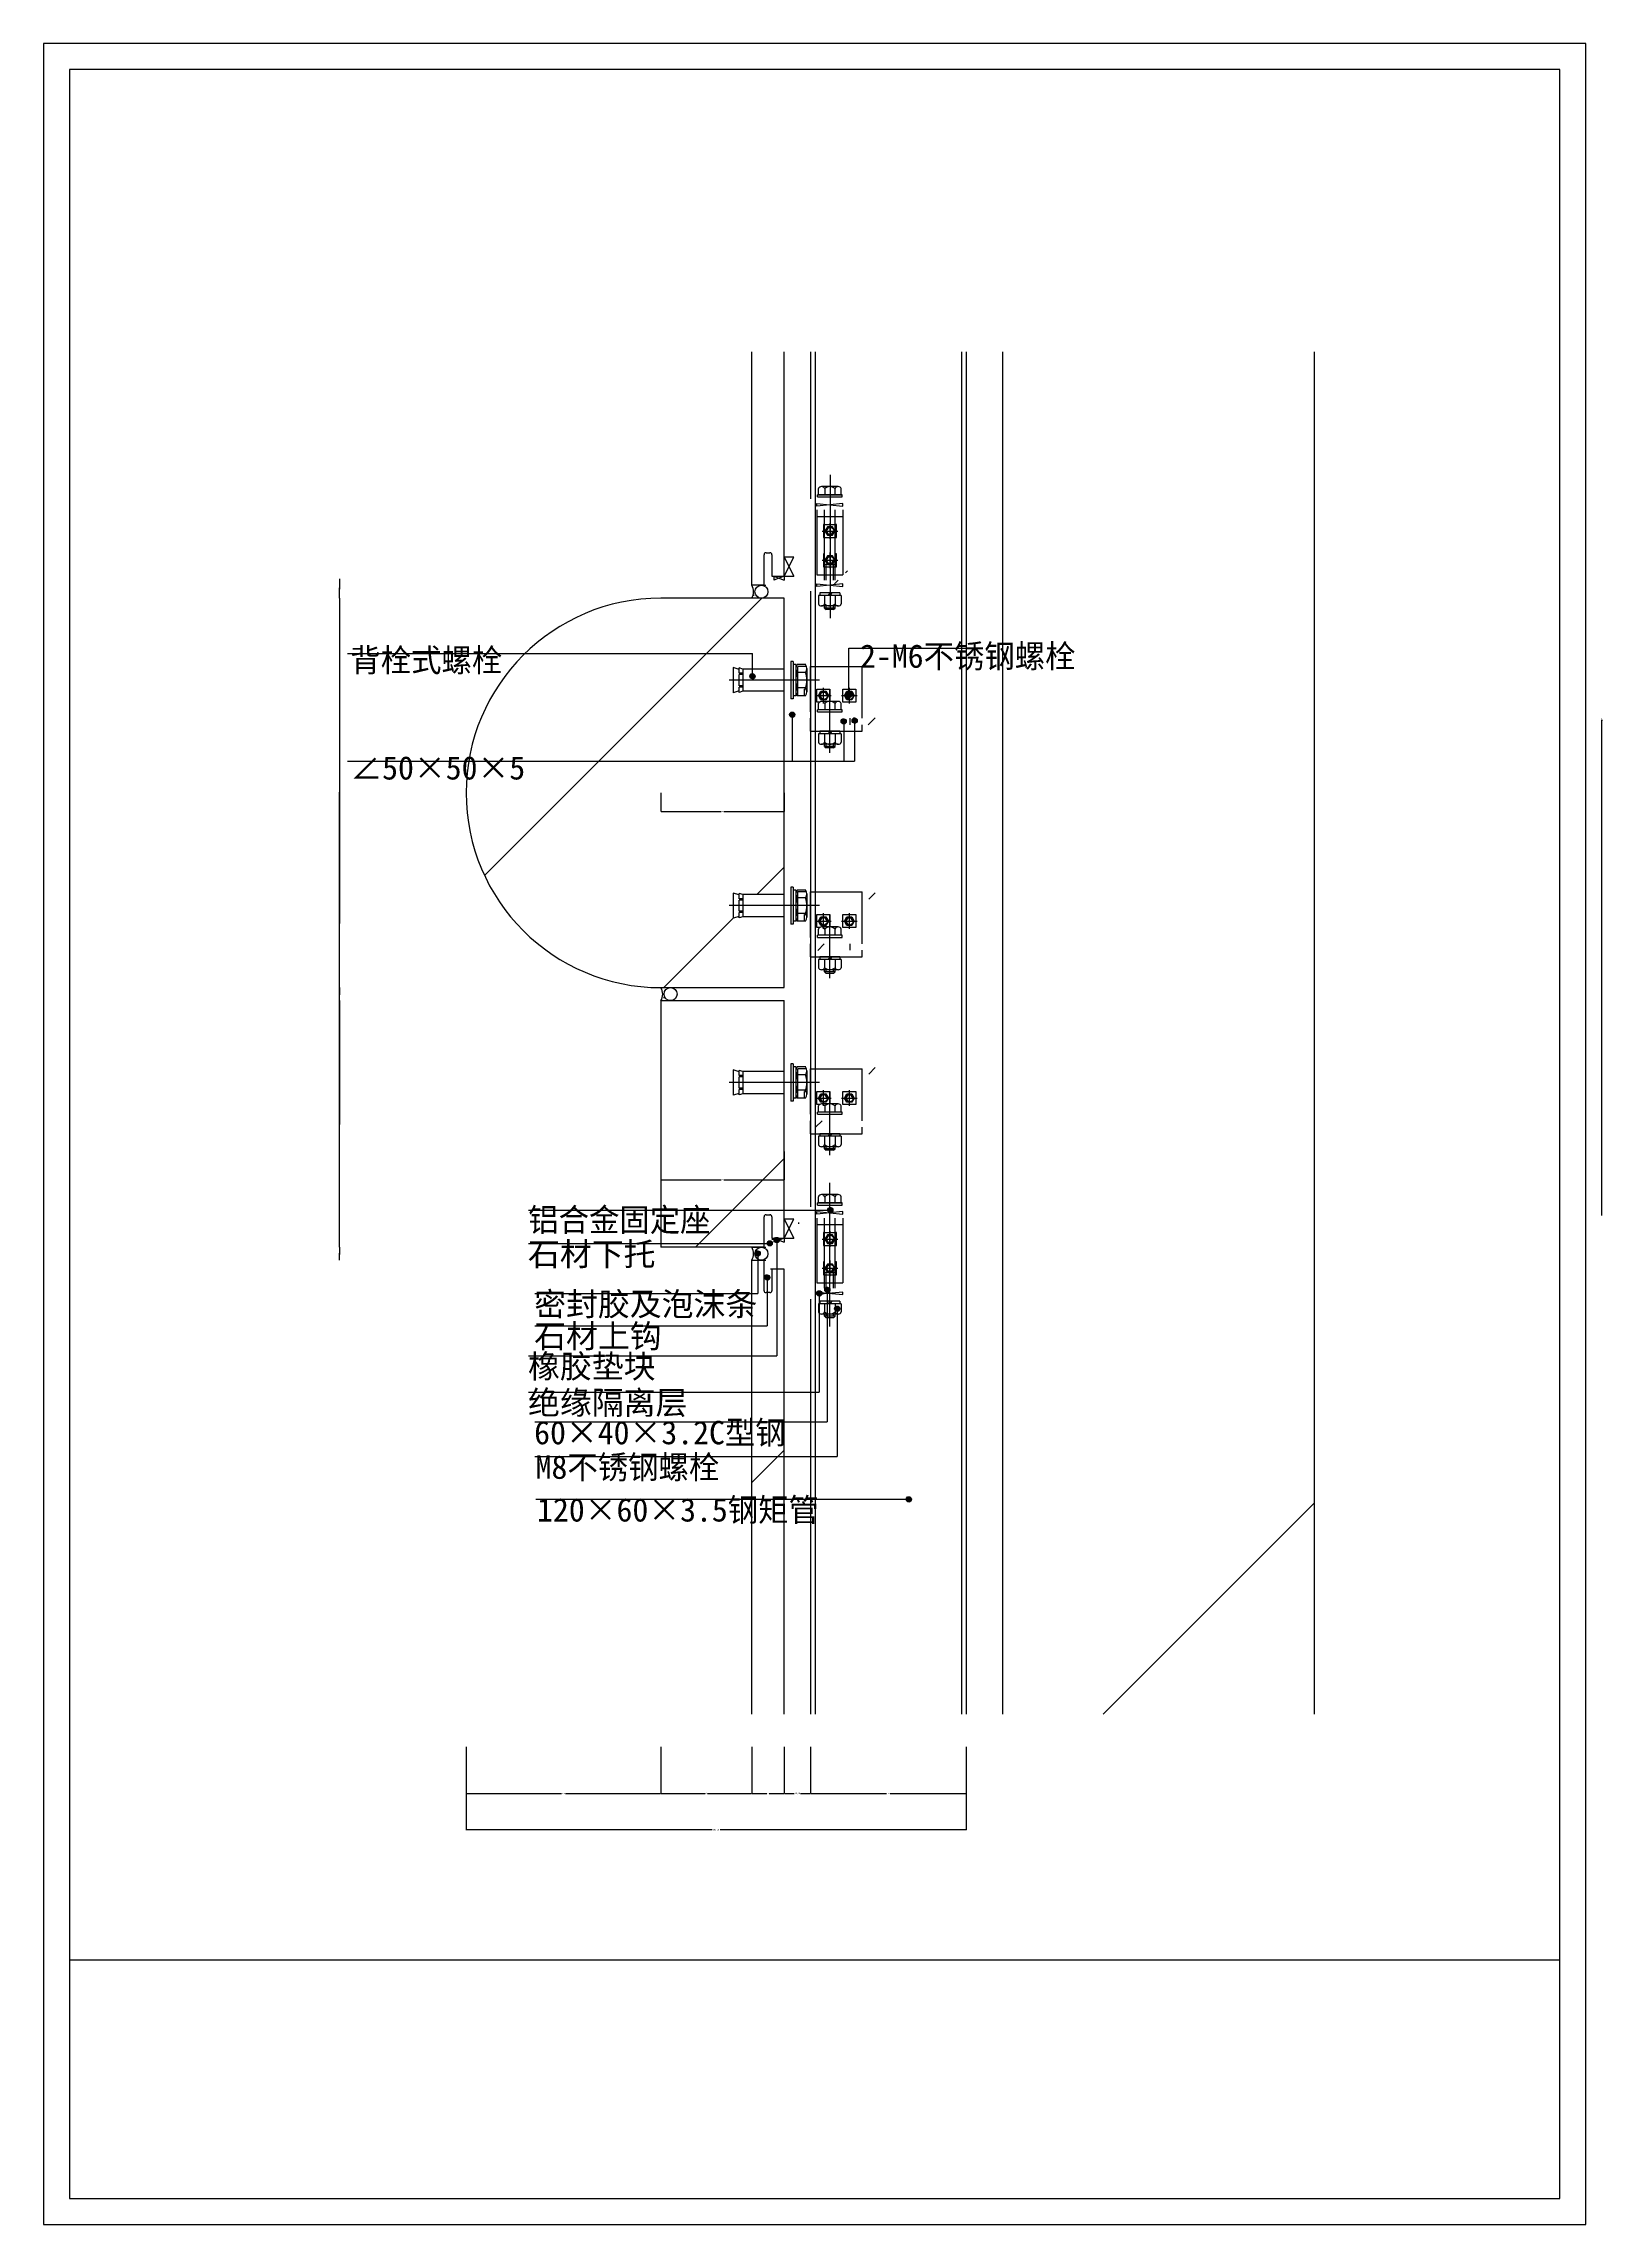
# Model space of a CAD drawing. Header units: metres. Extents: x -1200 to 0, y -777 to 903.
import ezdxf

# ---------------------------------------------------------------- set-up
doc = ezdxf.new("R2010")
doc.units = ezdxf.units.M
for name, color, linetype in [('ASHADE', 1, 'Continuous'), ('图层1', 8, 'Continuous'), ('图框', 5, 'Continuous'), ('外形', 3, 'Continuous'), ('文字标注1', 4, 'Continuous'), ('轴线', 6, 'Continuous')]:
    doc.layers.add(name, color=color, linetype=linetype)
doc.dimstyles.get("Standard").update_dxf_attribs({"dimtxt": 2.5, "dimasz": 2.5, "dimexe": 1.25, "dimexo": 0.625, "dimtad": 1, "dimcen": 2.5, "dimazin": 3, "dimtfac": 1, "dimtmove": 0, "dimatfit": 3})
pattern_1 = [(45, (0, 0), (-112.253, 112.253), [])]

# ---------------------------------------------------------------- blocks, each defined once
blk = doc.blocks.new('_CLOSEDFILLED')
at = {"color": 0, "linetype": 'BYBLOCK'}
blk.add_solid([(-1, 0.2), (0, 0), (-1, -0.2)], dxfattribs=at)
blk = doc.blocks.new('*D1')
for p, q in [((-972.34, 475.53), (-972.34, 225.53)), ((-972.59, 225.53), (-972.84, 225.53)), ((-972.34, -24.47), (-972.34, 225.53)), ((-972.34, 225.53), (-972.34, 225.53)), ((-972.09, 225.53), (-971.84, 225.53))]:
    blk.add_line(p, q)
at = {"layer": 'Defpoints'}
for p in [(-972.34, 475.53), (-972.34, 225.53), (-972.34, -24.47)]:
    blk.add_point(p, dxfattribs=at)
at = {"xscale": 0.25, "yscale": 0.25}
blk.add_blockref('_CLOSEDFILLED', (-972.34, 225.53), dxfattribs=at)
at = {"xscale": 0.25, "yscale": 0.25, "rotation": 180}
blk.add_blockref('_CLOSEDFILLED', (-972.34, 225.53), dxfattribs=at)
at = {"insert": (-972.34, 226.655), "char_height": 1, "attachment_point": 5}
blk.add_mtext('0', dxfattribs=at)
blk = doc.blocks.new('*D2')
for p, q in [((-972.34, 165.53), (-972.34, 70.53)), ((-972.59, 70.53), (-972.84, 70.53)), ((-972.34, -24.47), (-972.34, 70.53)), ((-972.34, 70.53), (-972.34, 70.53)), ((-972.09, 70.53), (-971.84, 70.53))]:
    blk.add_line(p, q)
at = {"layer": 'Defpoints'}
for p in [(-972.34, 165.53), (-972.34, 70.53), (-972.34, -24.47)]:
    blk.add_point(p, dxfattribs=at)
at = {"xscale": 0.25, "yscale": 0.25}
blk.add_blockref('_CLOSEDFILLED', (-972.34, 70.53), dxfattribs=at)
at = {"xscale": 0.25, "yscale": 0.25, "rotation": 180}
blk.add_blockref('_CLOSEDFILLED', (-972.34, 70.53), dxfattribs=at)
at = {"insert": (-972.34, 71.655), "char_height": 1, "attachment_point": 5}
blk.add_mtext('0', dxfattribs=at)
blk = doc.blocks.new('*D3')
for p, q in [((-874.77, -409.41), (-874.77, -473.28)), ((-489.59, -409.41), (-489.59, -473.28)), ((-685.18, -473.28), (-875.02, -473.28)), ((-489.34, -473.28), (-679.18, -473.28))]:
    blk.add_line(p, q)
at = {"layer": 'Defpoints'}
for p in [(-874.77, -409.41), (-489.59, -409.41), (-489.59, -473.28)]:
    blk.add_point(p, dxfattribs=at)
at = {"xscale": 0.25, "yscale": 0.25}
blk.add_blockref('_CLOSEDFILLED', (-874.77, -473.28), dxfattribs=at)
at = {"xscale": 0.25, "yscale": 0.25, "rotation": 180}
blk.add_blockref('_CLOSEDFILLED', (-489.59, -473.28), dxfattribs=at)
at = {"insert": (-682.18, -473.28), "char_height": 1, "attachment_point": 5}
blk.add_mtext('385,18', dxfattribs=at)
blk = doc.blocks.new('*D4')
for p, q in [((-874.77, -409.41), (-874.77, -445.28)), ((-724.77, -409.41), (-724.77, -445.28)), ((-874.52, -445.28), (-801.27, -445.28)), ((-798.27, -445.28), (-725.02, -445.28))]:
    blk.add_line(p, q)
at = {"layer": 'Defpoints'}
for p in [(-874.77, -409.41), (-724.77, -409.41), (-874.77, -445.28)]:
    blk.add_point(p, dxfattribs=at)
at = {"xscale": 0.25, "yscale": 0.25, "rotation": 180}
blk.add_blockref('_CLOSEDFILLED', (-874.77, -445.28), dxfattribs=at)
at = {"xscale": 0.25, "yscale": 0.25}
blk.add_blockref('_CLOSEDFILLED', (-724.77, -445.28), dxfattribs=at)
at = {"insert": (-799.77, -445.28), "char_height": 1, "attachment_point": 5}
blk.add_mtext('150', dxfattribs=at)
blk = doc.blocks.new('*D5')
for p, q in [((-972.59, -29.47), (-972.84, -29.47)), ((-972.34, -24.47), (-972.34, -29.47)), ((-972.34, -34.47), (-972.34, -29.47)), ((-972.34, -29.47), (-972.34, -29.47)), ((-972.09, -29.47), (-971.84, -29.47))]:
    blk.add_line(p, q)
at = {"layer": 'Defpoints'}
for p in [(-972.34, -24.47), (-972.34, -29.47), (-972.34, -34.47)]:
    blk.add_point(p, dxfattribs=at)
at = {"xscale": 0.25, "yscale": 0.25}
blk.add_blockref('_CLOSEDFILLED', (-972.34, -29.47), dxfattribs=at)
at = {"xscale": 0.25, "yscale": 0.25, "rotation": 180}
blk.add_blockref('_CLOSEDFILLED', (-972.34, -29.47), dxfattribs=at)
at = {"insert": (-972.34, -28.345), "char_height": 1, "attachment_point": 5}
blk.add_mtext('0', dxfattribs=at)
blk = doc.blocks.new('*D6')
for p, q in [((-609.59, -409.41), (-609.59, -445.28)), ((-489.59, -409.41), (-489.59, -445.28)), ((-609.34, -445.28), (-551.09, -445.28)), ((-548.09, -445.28), (-489.84, -445.28))]:
    blk.add_line(p, q)
at = {"layer": 'Defpoints'}
for p in [(-609.59, -409.41), (-489.59, -409.41), (-609.59, -445.28)]:
    blk.add_point(p, dxfattribs=at)
at = {"xscale": 0.25, "yscale": 0.25, "rotation": 180}
blk.add_blockref('_CLOSEDFILLED', (-609.59, -445.28), dxfattribs=at)
at = {"xscale": 0.25, "yscale": 0.25}
blk.add_blockref('_CLOSEDFILLED', (-489.59, -445.28), dxfattribs=at)
at = {"insert": (-549.59, -445.28), "char_height": 1, "attachment_point": 5}
blk.add_mtext('120', dxfattribs=at)
blk = doc.blocks.new('*D7')
for p, q in [((-724.77, -409.41), (-724.77, -445.28)), ((-654.77, -409.41), (-654.77, -445.28)), ((-724.52, -445.28), (-690.77, -445.28)), ((-688.77, -445.28), (-655.02, -445.28))]:
    blk.add_line(p, q)
at = {"layer": 'Defpoints'}
for p in [(-724.77, -409.41), (-654.77, -409.41), (-724.77, -445.28)]:
    blk.add_point(p, dxfattribs=at)
at = {"xscale": 0.25, "yscale": 0.25, "rotation": 180}
blk.add_blockref('_CLOSEDFILLED', (-724.77, -445.28), dxfattribs=at)
at = {"xscale": 0.25, "yscale": 0.25}
blk.add_blockref('_CLOSEDFILLED', (-654.77, -445.28), dxfattribs=at)
at = {"insert": (-689.77, -445.28), "char_height": 1, "attachment_point": 5}
blk.add_mtext('70', dxfattribs=at)
blk = doc.blocks.new('*D8')
for p, q in [((-654.77, -409.41), (-654.77, -445.28)), ((-629.77, -409.41), (-629.77, -445.28)), ((-654.52, -445.28), (-643.27, -445.28)), ((-641.27, -445.28), (-630.02, -445.28))]:
    blk.add_line(p, q)
at = {"layer": 'Defpoints'}
for p in [(-654.77, -409.41), (-629.77, -409.41), (-654.77, -445.28)]:
    blk.add_point(p, dxfattribs=at)
at = {"xscale": 0.25, "yscale": 0.25, "rotation": 180}
blk.add_blockref('_CLOSEDFILLED', (-654.77, -445.28), dxfattribs=at)
at = {"xscale": 0.25, "yscale": 0.25}
blk.add_blockref('_CLOSEDFILLED', (-629.77, -445.28), dxfattribs=at)
at = {"insert": (-642.27, -445.28), "char_height": 1, "attachment_point": 5}
blk.add_mtext('25', dxfattribs=at)
blk = doc.blocks.new('*D9')
for p, q in [((-629.77, -409.41), (-629.77, -445.28)), ((-609.59, -409.41), (-609.59, -445.28)), ((-629.52, -445.28), (-622.18, -445.28)), ((-617.18, -445.28), (-609.84, -445.28))]:
    blk.add_line(p, q)
at = {"layer": 'Defpoints'}
for p in [(-629.77, -409.41), (-609.59, -409.41), (-629.77, -445.28)]:
    blk.add_point(p, dxfattribs=at)
at = {"xscale": 0.25, "yscale": 0.25, "rotation": 180}
blk.add_blockref('_CLOSEDFILLED', (-629.77, -445.28), dxfattribs=at)
at = {"xscale": 0.25, "yscale": 0.25}
blk.add_blockref('_CLOSEDFILLED', (-609.59, -445.28), dxfattribs=at)
at = {"insert": (-619.68, -445.28), "char_height": 1, "attachment_point": 5}
blk.add_mtext('20,18', dxfattribs=at)
blk = doc.blocks.new('*D10')
for p, q in [((-724.77, 49.27), (-724.77, 27.44)), ((-629.77, 49.27), (-629.77, 27.44)), ((-724.52, 27.44), (-678.27, 27.44)), ((-676.27, 27.44), (-630.02, 27.44))]:
    blk.add_line(p, q)
at = {"layer": 'Defpoints'}
for p in [(-724.77, 49.27), (-629.77, 49.27), (-724.77, 27.44)]:
    blk.add_point(p, dxfattribs=at)
at = {"xscale": 0.25, "yscale": 0.25, "rotation": 180}
blk.add_blockref('_CLOSEDFILLED', (-724.77, 27.44), dxfattribs=at)
at = {"xscale": 0.25, "yscale": 0.25}
blk.add_blockref('_CLOSEDFILLED', (-629.77, 27.44), dxfattribs=at)
at = {"insert": (-677.27, 27.44), "char_height": 1, "attachment_point": 5}
blk.add_mtext('95', dxfattribs=at)
blk = doc.blocks.new('*D11')
for p, q in [((-0.25, 381.67), (-0.5, 381.67)), ((0, 0), (0, 381.67)), ((0, 0), (0, 381.67)), ((0, 381.67), (0, 381.67)), ((0.25, 381.67), (0.5, 381.67))]:
    blk.add_line(p, q)
at = {"layer": 'Defpoints'}
for p in [(0, 381.67), (0, 0), (0, 0)]:
    blk.add_point(p, dxfattribs=at)
at = {"xscale": 0.25, "yscale": 0.25}
blk.add_blockref('_CLOSEDFILLED', (0, 381.67), dxfattribs=at)
at = {"xscale": 0.25, "yscale": 0.25, "rotation": 180}
blk.add_blockref('_CLOSEDFILLED', (0, 381.67), dxfattribs=at)
at = {"insert": (0, 382.795), "char_height": 1, "attachment_point": 5}
blk.add_mtext('0', dxfattribs=at)
blk = doc.blocks.new('*D12')
for p, q in [((-972.34, 475.53), (-972.34, 325.53)), ((-972.59, 325.53), (-972.84, 325.53)), ((-972.34, 175.53), (-972.34, 325.53)), ((-972.34, 325.53), (-972.34, 325.53)), ((-972.09, 325.53), (-971.84, 325.53))]:
    blk.add_line(p, q)
at = {"layer": 'Defpoints'}
for p in [(-972.34, 475.53), (-972.34, 325.53), (-972.34, 175.53)]:
    blk.add_point(p, dxfattribs=at)
at = {"xscale": 0.25, "yscale": 0.25}
blk.add_blockref('_CLOSEDFILLED', (-972.34, 325.53), dxfattribs=at)
at = {"xscale": 0.25, "yscale": 0.25, "rotation": 180}
blk.add_blockref('_CLOSEDFILLED', (-972.34, 325.53), dxfattribs=at)
at = {"insert": (-972.34, 326.655), "char_height": 1, "attachment_point": 5}
blk.add_mtext('0', dxfattribs=at)
blk = doc.blocks.new('*D13')
for p, q in [((-972.59, 170.53), (-972.84, 170.53)), ((-972.34, 175.53), (-972.34, 170.53)), ((-972.34, 165.53), (-972.34, 170.53)), ((-972.34, 170.53), (-972.34, 170.53)), ((-972.09, 170.53), (-971.84, 170.53))]:
    blk.add_line(p, q)
at = {"layer": 'Defpoints'}
for p in [(-972.34, 175.53), (-972.34, 170.53), (-972.34, 165.53)]:
    blk.add_point(p, dxfattribs=at)
at = {"xscale": 0.25, "yscale": 0.25}
blk.add_blockref('_CLOSEDFILLED', (-972.34, 170.53), dxfattribs=at)
at = {"xscale": 0.25, "yscale": 0.25, "rotation": 180}
blk.add_blockref('_CLOSEDFILLED', (-972.34, 170.53), dxfattribs=at)
at = {"insert": (-972.34, 171.655), "char_height": 1, "attachment_point": 5}
blk.add_mtext('0', dxfattribs=at)
blk = doc.blocks.new('*D14')
for p, q in [((-972.34, 490.53), (-972.34, 483.03)), ((-972.59, 483.03), (-972.84, 483.03)), ((-972.34, 475.53), (-972.34, 483.03)), ((-972.34, 483.03), (-972.34, 483.03)), ((-972.09, 483.03), (-971.84, 483.03))]:
    blk.add_line(p, q)
at = {"layer": 'Defpoints'}
for p in [(-972.34, 490.53), (-972.34, 483.03), (-972.34, 475.53)]:
    blk.add_point(p, dxfattribs=at)
at = {"xscale": 0.25, "yscale": 0.25}
blk.add_blockref('_CLOSEDFILLED', (-972.34, 483.03), dxfattribs=at)
at = {"xscale": 0.25, "yscale": 0.25, "rotation": 180}
blk.add_blockref('_CLOSEDFILLED', (-972.34, 483.03), dxfattribs=at)
at = {"insert": (-972.34, 484.155), "char_height": 1, "attachment_point": 5}
blk.add_mtext('0', dxfattribs=at)
blk = doc.blocks.new('*D15')
for p, q in [((-724.77, 325.53), (-724.77, 311.2)), ((-629.77, 325.53), (-629.77, 311.2)), ((-724.52, 311.2), (-678.27, 311.2)), ((-676.27, 311.2), (-630.02, 311.2))]:
    blk.add_line(p, q)
at = {"layer": 'Defpoints'}
for p in [(-724.77, 325.53), (-629.77, 325.53), (-724.77, 311.2)]:
    blk.add_point(p, dxfattribs=at)
at = {"xscale": 0.25, "yscale": 0.25, "rotation": 180}
blk.add_blockref('_CLOSEDFILLED', (-724.77, 311.2), dxfattribs=at)
at = {"xscale": 0.25, "yscale": 0.25}
blk.add_blockref('_CLOSEDFILLED', (-629.77, 311.2), dxfattribs=at)
at = {"insert": (-677.27, 311.2), "char_height": 1, "attachment_point": 5}
blk.add_mtext('95', dxfattribs=at)

msp = doc.modelspace()

# ---------------------------------------------------------------- hatches: boundary and pattern name
at = {"layer": 'ASHADE'}
h = msp.add_hatch(dxfattribs=at)
h.set_pattern_fill('SOLID')
h.paths.add_polyline_path([(-652.24, 415.37, -1), (-656.24, 415.37, -1)])
h = msp.add_hatch(dxfattribs=at)
h.set_pattern_fill('SOLID')
h.paths.add_polyline_path([(-621.58, 385.8, -1), (-625.58, 385.8, -1)])
h = msp.add_hatch(dxfattribs=at)
h.set_pattern_fill('SOLID')
h.paths.add_polyline_path([(-578, 400.76, -1), (-582, 400.76, -1)])
h = msp.add_hatch(dxfattribs=at)
h.set_pattern_fill('SOLID')
h.paths.add_polyline_path([(-581.94, 380.6, -1), (-585.94, 380.6, -1)])
h = msp.add_hatch(dxfattribs=at)
h.set_pattern_fill('SOLID')
h.paths.add_polyline_path([(-573.5, 381.25, -1), (-577.5, 381.25, -1)])
h = msp.add_hatch(dxfattribs=at)
h.set_pattern_fill('SOLID')
h.paths.add_polyline_path([(-592.21, 4.15, -1), (-596.21, 4.15, -1)])
h = msp.add_hatch(dxfattribs=at)
h.set_pattern_fill('SOLID')
h.paths.add_polyline_path([(-648.19, -29.23, -1), (-652.19, -29.23, -1)])
h = msp.add_hatch(dxfattribs=at)
h.set_pattern_fill('SOLID')
h.paths.add_polyline_path([(-638.91, -21.52, -1), (-642.91, -21.52, -1)])
h = msp.add_hatch(dxfattribs=at)
h.set_pattern_fill('SOLID')
h.paths.add_polyline_path([(-633.44, -18.88, -1), (-637.44, -18.88, -1)])
h = msp.add_hatch(dxfattribs=at)
h.set_pattern_fill('SOLID')
h.paths.add_polyline_path([(-640.88, -47.75, -1), (-644.88, -47.75, -1)])
h = msp.add_hatch(dxfattribs=at)
h.set_pattern_fill('SOLID')
h.paths.add_polyline_path([(-600.74, -60.04, -1), (-604.74, -60.04, -1)])
h = msp.add_hatch(dxfattribs=at)
h.set_pattern_fill('SOLID')
h.paths.add_polyline_path([(-594.57, -57.27, -1), (-598.57, -57.27, -1)])
h = msp.add_hatch(dxfattribs=at)
h.set_pattern_fill('SOLID')
h.paths.add_polyline_path([(-586.9, -71.81, -1), (-590.9, -71.81, -1)])
h = msp.add_hatch(dxfattribs=at)
h.set_pattern_fill('SOLID')
h.paths.add_polyline_path([(-531.82, -218.65, -1), (-535.82, -218.65, -1)])
at = {"layer": '图层1'}
h = msp.add_hatch(dxfattribs=at)
h.set_pattern_fill('ANSI33,_O', scale=50)
h.set_pattern_definition(pattern_1)
h.paths.add_polyline_path([(-629.77, 665.23), (-654.77, 665.23), (-654.77, 485.53), (-645.27, 485.53), (-645.27, 509.03, -0.41), (-643.77, 510.53), (-640.77, 510.53, -0.41), (-639.27, 509.03), (-639.27, 492.53), (-629.77, 492.53)])
h = msp.add_hatch(dxfattribs=at)
h.set_pattern_fill('ANSI31', scale=500)
h.paths.add_polyline_path([(-461.59, -384.15), (-221.59, -384.15), (-221.59, 665.23), (-461.59, 665.23)])
h = msp.add_hatch(dxfattribs=at)
h.set_pattern_fill('ANSI31', scale=20)
h.paths.add_polyline_path([(-584.59, 543.53, -0.41), (-582.59, 541.53), (-582.59, 536.53), (-579.59, 536.53), (-579.59, 541.53, 0.41), (-584.59, 546.53), (-594.59, 546.53), (-594.59, 543.53)])
h.paths.add_polyline_path([(-604.59, 546.53, 0.41), (-609.59, 541.53), (-609.59, 491.53, 0.41), (-604.59, 486.53), (-594.59, 486.53), (-594.59, 489.53), (-604.59, 489.53, -0.41), (-606.59, 491.53), (-606.59, 541.53, -0.41), (-604.59, 543.53), (-594.59, 543.53), (-594.59, 546.53)])
h.paths.add_polyline_path([(-584.59, 486.53, 0.41), (-579.59, 491.53), (-579.59, 496.53), (-582.59, 496.53), (-582.59, 491.53, -0.41), (-584.59, 489.53), (-594.59, 489.53), (-594.59, 486.53)])
h = msp.add_hatch(dxfattribs=at)
h.set_pattern_fill('AR-SAND')
h.paths.add_polyline_path([(-643.77, 510.53, 0.41), (-645.27, 509.03), (-645.27, 485.53), (-643.89, 485.53, -0.41), (-644.39, 486.03), (-644.39, 504.2, -0.6), (-643.14, 506.53), (-641.64, 506.53, -0.6), (-640.39, 504.2), (-640.39, 491.53, 0.41), (-638.39, 489.53), (-637.77, 489.53), (-637.77, 492.53), (-639.27, 492.53), (-639.27, 509.03, 0.41), (-640.77, 510.53)])
h = msp.add_hatch(dxfattribs=at)
h.set_pattern_fill('ANSI33,_O', scale=50)
h.set_pattern_definition(pattern_1)
h.paths.add_polyline_path([(-669.03, 402.67), (-669.03, 422.1), (-664.37, 420.7), (-664.37, 421.79), (-661.63, 420.96), (-629.77, 420.96), (-629.77, 432.97), (-629.77, 475.53), (-724.77, 475.53, 1), (-724.77, 175.53), (-629.77, 175.53), (-629.77, 230.09), (-661.63, 230.09), (-664.37, 229.27), (-664.37, 230.35), (-669.03, 228.95), (-669.03, 248.38), (-664.37, 246.98), (-664.37, 248.06), (-661.63, 247.24), (-629.77, 247.24), (-629.77, 403.81), (-661.63, 403.81), (-664.37, 402.99), (-664.37, 404.07)])
h = msp.add_hatch(dxfattribs=at)
h.set_pattern_fill('AR-SAND')
h.paths.add_polyline_path([(-647.32, 485.53), (-654.77, 485.53, -0.29), (-654.77, 475.53), (-650.19, 475.53), (-650.19, 476.44, -0.24), (-652.32, 480.53, -0.41)])
h = msp.add_hatch(dxfattribs=at)
h.set_pattern_fill('ANSI37', scale=20)
h.paths.add_polyline_path([(-642.32, 480.53, 1), (-652.32, 480.53, 1)])
h = msp.add_hatch(dxfattribs=at)
h.set_pattern_fill('ANSI31', scale=30)
h.paths.add_polyline_path([(-607.92, 382.96, 0.41), (-609.59, 381.3), (-609.59, 377.96), (-559.59, 377.96), (-559.59, 427.96), (-562.92, 427.96, 0.41), (-564.59, 426.3), (-564.59, 388.46, -0.41), (-570.09, 382.96)])
h = msp.add_hatch(dxfattribs=at)
h.set_pattern_fill('ANSI31', scale=30)
h.paths.add_polyline_path([(-607.92, 209.24, 0.41), (-609.59, 207.58), (-609.59, 204.24), (-559.59, 204.24), (-559.59, 254.24), (-562.92, 254.24, 0.41), (-564.59, 252.58), (-564.59, 214.74, -0.41), (-570.09, 209.24)])
h = msp.add_hatch(dxfattribs=at)
h.set_pattern_fill('AR-SAND')
h.paths.add_polyline_path([(-717.32, 175.53), (-724.77, 175.53, -0.29), (-724.77, 165.53), (-717.32, 165.53, -0.41), (-722.32, 170.53, -0.41)])
h = msp.add_hatch(dxfattribs=at)
h.set_pattern_fill('ANSI37', scale=20)
h.paths.add_polyline_path([(-712.32, 170.53, 1), (-722.32, 170.53, 1)])
h = msp.add_hatch(dxfattribs=at)
h.set_pattern_fill('ANSI33,_O', scale=50)
h.set_pattern_definition(pattern_1)
h.paths.add_polyline_path([(-664.37, 92.99), (-664.37, 94.07), (-669.03, 92.67), (-669.03, 112.1), (-664.37, 110.7), (-664.37, 111.79), (-661.63, 110.96), (-629.77, 110.96), (-629.77, 122.97), (-629.77, 165.53), (-724.77, 165.53), (-724.77, -24.47), (-645.27, -24.47), (-645.27, -0.97, -0.41), (-643.77, 0.53), (-640.77, 0.53, -0.41), (-639.27, -0.97), (-639.27, -17.47), (-629.77, -17.47), (-629.77, 93.81), (-661.63, 93.81)])
h = msp.add_hatch(dxfattribs=at)
h.set_pattern_fill('ANSI31', scale=30)
h.paths.add_polyline_path([(-607.92, 72.96, 0.41), (-609.59, 71.3), (-609.59, 67.96), (-559.59, 67.96), (-559.59, 117.96), (-562.92, 117.96, 0.41), (-564.59, 116.3), (-564.59, 78.46, -0.41), (-570.09, 72.96)])
h = msp.add_hatch(dxfattribs=at)
h.set_pattern_fill('AR-SAND')
h.paths.add_polyline_path([(-643.77, 0.53, 0.41), (-645.27, -0.97), (-645.27, -24.47), (-643.89, -24.47, -0.41), (-644.39, -23.97), (-644.39, -5.8, -0.6), (-643.14, -3.47), (-641.64, -3.47, -0.6), (-640.39, -5.8), (-640.39, -18.47, 0.41), (-638.39, -20.47), (-637.77, -20.47), (-637.77, -17.47), (-639.27, -17.47), (-639.27, -0.97, 0.41), (-640.77, 0.53)])
h = msp.add_hatch(dxfattribs=at)
h.set_pattern_fill('ANSI31', scale=20)
h.paths.add_polyline_path([(-584.59, -1.97, -0.41), (-582.59, -3.97), (-582.59, -8.97), (-579.59, -8.97), (-579.59, -3.97, 0.41), (-584.59, 1.03), (-594.59, 1.03), (-594.59, -1.97)])
h.paths.add_polyline_path([(-604.59, 1.03, 0.41), (-609.59, -3.97), (-609.59, -53.97, 0.41), (-604.59, -58.97), (-594.59, -58.97), (-594.59, -55.97), (-604.59, -55.97, -0.41), (-606.59, -53.97), (-606.59, -3.97, -0.41), (-604.59, -1.97), (-594.59, -1.97), (-594.59, 1.03)])
h.paths.add_polyline_path([(-584.59, -58.97, 0.41), (-579.59, -53.97), (-579.59, -48.97), (-582.59, -48.97), (-582.59, -53.97, -0.41), (-584.59, -55.97), (-594.59, -55.97), (-594.59, -58.97)])
h = msp.add_hatch(dxfattribs=at)
h.set_pattern_fill('AR-SAND')
h.paths.add_polyline_path([(-647.32, -24.47), (-654.77, -24.47, -0.29), (-654.77, -34.47), (-650.19, -34.47), (-650.19, -33.56, -0.24), (-652.32, -29.47, -0.41)])
h = msp.add_hatch(dxfattribs=at)
h.set_pattern_fill('ANSI37', scale=20)
h.paths.add_polyline_path([(-642.32, -29.47, 1), (-652.32, -29.47, 1)])
h = msp.add_hatch(dxfattribs=at)
h.set_pattern_fill('ANSI33,_O', scale=50)
h.set_pattern_definition(pattern_1)
h.paths.add_polyline_path([(-654.77, -384.15), (-629.77, -384.15), (-629.77, -41.47), (-639.27, -41.47), (-639.27, -57.97, -0.41), (-640.77, -59.47), (-643.77, -59.47, -0.41), (-645.27, -57.97), (-645.27, -34.47), (-654.77, -34.47)])
h = msp.add_hatch(dxfattribs=at)
h.set_pattern_fill('AR-SAND')
h.paths.add_polyline_path([(-644.39, -34.97, -0.41), (-643.89, -34.47), (-645.27, -34.47), (-645.27, -57.97, 0.41), (-643.77, -59.47), (-640.77, -59.47, 0.41), (-639.27, -57.97), (-639.27, -41.47), (-640.39, -41.47), (-640.39, -53.14, -0.6), (-641.64, -55.47), (-643.14, -55.47, -0.6), (-644.39, -53.14)])

# ---------------------------------------------------------------- linework, layer by layer
for p, q in [((-603.39, 555.13), (-603.39, 559.93)), ((-588.19, 561.53), (-600.99, 561.53)), ((-585.79, 555.13), (-585.79, 559.93)), ((-604.59, 546.53), (-604.59, 548.53)), ((-584.59, 548.53), (-604.59, 546.53)), ((-604.59, 548.53), (-584.59, 546.53)), ((-604.59, 543.53), (-604.59, 493.53)), ((-604.59, 538.53), (-598.61, 538.53)), ((-604.19, 553.53), (-584.99, 553.53)), ((-598.61, 489.53), (-598.61, 543.53)), ((-590.61, 489.53), (-590.61, 543.53)), ((-590.61, 538.53), (-584.59, 538.53)), ((-584.59, 546.53), (-584.59, 548.53)), ((-584.59, 543.53), (-584.59, 493.53)), ((-629.77, 507.03), (-622.39, 492.53)), ((-629.77, 492.53), (-622.39, 507.03)), ((-622.39, 507.03), (-629.77, 507.03)), ((-629.77, 492.53), (-637.77, 489.53)), ((-637.77, 492.53), (-629.77, 489.53)), ((-637.77, 492.53), (-637.77, 489.53)), ((-629.77, 492.53), (-622.39, 492.53)), ((-629.77, 492.53), (-629.77, 489.53)), ((-604.59, 493.53), (-598.61, 493.53)), ((-598.61, 501.79), (-590.61, 501.79)), ((-597.41, 489.53), (-597.41, 501.79)), ((-591.81, 489.53), (-591.81, 501.79)), ((-590.61, 493.53), (-584.59, 493.53)), ((-604.59, 486.53), (-584.59, 484.53)), ((-584.59, 486.53), (-604.59, 484.53)), ((-604.59, 484.53), (-604.59, 486.53)), ((-603.41, 477.53), (-603.41, 471.13)), ((-585.81, 477.53), (-603.41, 477.53)), ((-602.33, 479.53), (-602.33, 477.53)), ((-586.89, 479.53), (-602.33, 479.53)), ((-586.89, 477.53), (-602.33, 477.53)), ((-598.61, 477.53), (-598.61, 471.13)), ((-594.59, 479.53), (-596.01, 477.53)), ((-593.18, 479.53), (-594.6, 477.53)), ((-590.61, 477.53), (-590.61, 471.13)), ((-586.89, 479.53), (-586.89, 477.53)), ((-585.81, 477.53), (-585.81, 471.13)), ((-584.59, 484.53), (-584.59, 486.53)), ((-588.21, 469.53), (-601.01, 469.53)), ((-598.61, 467.93), (-598.61, 469.53)), ((-598.61, 467.93), (-597.41, 466.73)), ((-590.61, 467.93), (-598.61, 467.93)), ((-597.41, 467.93), (-597.41, 469.53)), ((-591.81, 466.73), (-597.41, 466.73)), ((-591.81, 467.93), (-591.81, 469.53)), ((-591.81, 466.73), (-590.61, 467.93)), ((-590.61, 467.93), (-590.61, 469.53)), ((-669.03, 422.1), (-669.03, 402.67)), ((-664.37, 420.7), (-669.03, 422.1)), ((-664.37, 417.72), (-664.37, 421.79)), ((-661.63, 420.96), (-664.37, 421.79)), ((-629.77, 420.96), (-661.63, 420.96)), ((-661.63, 420.96), (-661.63, 403.81)), ((-624.77, 426.7), (-624.77, 398.08)), ((-622.77, 426.7), (-624.77, 426.7)), ((-622.77, 426.7), (-622.77, 398.08)), ((-620.77, 424.38), (-622.77, 424.38)), ((-620.77, 424.38), (-620.77, 400.4)), ((-613.23, 424.38), (-619.91, 424.38)), ((-612.37, 421.38), (-612.37, 403.4)), ((-664.37, 404.07), (-669.03, 402.67)), ((-661.63, 417.72), (-664.37, 417.72)), ((-664.37, 408.1), (-664.37, 416.68)), ((-661.63, 416.68), (-664.37, 416.68)), ((-661.63, 408.1), (-664.37, 408.1)), ((-664.37, 402.99), (-664.37, 407.06)), ((-661.63, 407.06), (-664.37, 407.06)), ((-661.63, 403.81), (-664.37, 402.99)), ((-629.77, 403.81), (-661.63, 403.81)), ((-613.23, 418.38), (-619.91, 418.38)), ((-613.23, 406.39), (-619.91, 406.39)), ((-612.37, 405.47), (-614.21, 405.47)), ((-614.21, 400.4), (-614.21, 405.47)), ((-622.77, 398.08), (-624.77, 398.08)), ((-620.77, 400.4), (-622.77, 400.4)), ((-613.23, 400.4), (-619.91, 400.4)), ((-604.19, 387.97), (-604.19, 389.57)), ((-604.19, 387.97), (-584.99, 387.97)), ((-603.39, 389.57), (-603.39, 394.37)), ((-588.19, 395.97), (-600.99, 395.97)), ((-585.79, 389.57), (-585.79, 394.37)), ((-585.81, 370.97), (-603.41, 370.97)), ((-603.41, 370.97), (-603.41, 364.57)), ((-586.89, 372.97), (-602.33, 372.97)), ((-602.33, 372.97), (-602.33, 370.97)), ((-586.89, 370.97), (-602.33, 370.97)), ((-598.61, 370.97), (-598.61, 364.57)), ((-594.59, 372.97), (-596.01, 370.97)), ((-593.18, 372.97), (-594.6, 370.97)), ((-590.61, 370.97), (-590.61, 364.57)), ((-586.89, 372.97), (-586.89, 370.97)), ((-585.81, 370.97), (-585.81, 364.57)), ((-588.21, 362.97), (-601.01, 362.97)), ((-598.61, 361.37), (-598.61, 362.97)), ((-590.61, 361.37), (-598.61, 361.37)), ((-598.61, 361.37), (-597.41, 360.17)), ((-597.41, 361.37), (-597.41, 362.97)), ((-591.81, 360.17), (-597.41, 360.17)), ((-591.81, 361.37), (-591.81, 362.97)), ((-591.81, 360.17), (-590.61, 361.37)), ((-590.61, 361.37), (-590.61, 362.97)), ((-624.77, 252.98), (-624.77, 224.35)), ((-622.77, 252.98), (-624.77, 252.98)), ((-622.77, 252.98), (-622.77, 224.35)), ((-664.37, 246.98), (-669.03, 248.38)), ((-669.03, 248.38), (-669.03, 228.95)), ((-661.63, 247.24), (-664.37, 248.06)), ((-664.37, 243.99), (-664.37, 248.06)), ((-661.63, 243.99), (-664.37, 243.99)), ((-661.63, 242.95), (-664.37, 242.95)), ((-664.37, 234.38), (-664.37, 242.95)), ((-629.77, 247.24), (-661.63, 247.24)), ((-661.63, 247.24), (-661.63, 230.09)), ((-620.77, 250.65), (-622.77, 250.65)), ((-620.77, 250.65), (-620.77, 226.68)), ((-613.23, 250.65), (-619.91, 250.65)), ((-613.23, 244.66), (-619.91, 244.66)), ((-612.37, 247.66), (-612.37, 229.67)), ((-664.37, 230.35), (-669.03, 228.95)), ((-661.63, 234.38), (-664.37, 234.38)), ((-661.63, 233.34), (-664.37, 233.34)), ((-664.37, 229.27), (-664.37, 233.34)), ((-661.63, 230.09), (-664.37, 229.27)), ((-629.77, 230.09), (-661.63, 230.09)), ((-622.77, 224.35), (-624.77, 224.35)), ((-620.77, 226.68), (-622.77, 226.68)), ((-613.23, 232.67), (-619.91, 232.67)), ((-613.23, 226.68), (-619.91, 226.68)), ((-614.21, 226.68), (-614.21, 231.75)), ((-612.37, 231.75), (-614.21, 231.75)), ((-603.39, 215.85), (-603.39, 220.65)), ((-588.19, 222.25), (-600.99, 222.25)), ((-585.79, 215.85), (-585.79, 220.65)), ((-604.19, 214.25), (-604.19, 215.85)), ((-604.19, 214.25), (-584.99, 214.25)), ((-603.41, 197.25), (-603.41, 190.85)), ((-585.81, 197.25), (-603.41, 197.25)), ((-586.89, 199.25), (-602.33, 199.25)), ((-602.33, 199.25), (-602.33, 197.25)), ((-586.89, 197.25), (-602.33, 197.25)), ((-588.21, 189.25), (-601.01, 189.25)), ((-598.61, 197.25), (-598.61, 190.85)), ((-598.61, 187.65), (-598.61, 189.25)), ((-590.61, 187.65), (-598.61, 187.65)), ((-598.61, 187.65), (-597.41, 186.45)), ((-597.41, 187.65), (-597.41, 189.25)), ((-591.81, 186.45), (-597.41, 186.45)), ((-594.59, 199.25), (-596.01, 197.25)), ((-593.18, 199.25), (-594.6, 197.25)), ((-591.81, 187.65), (-591.81, 189.25)), ((-591.81, 186.45), (-590.61, 187.65)), ((-590.61, 197.25), (-590.61, 190.85)), ((-590.61, 187.65), (-590.61, 189.25)), ((-586.89, 199.25), (-586.89, 197.25)), ((-585.81, 197.25), (-585.81, 190.85)), ((-669.03, 112.1), (-669.03, 92.67)), ((-664.37, 110.7), (-669.03, 112.1)), ((-661.63, 110.96), (-664.37, 111.79)), ((-664.37, 107.72), (-664.37, 111.79)), ((-661.63, 107.72), (-664.37, 107.72)), ((-661.63, 106.68), (-664.37, 106.68)), ((-664.37, 98.1), (-664.37, 106.68)), ((-629.77, 110.96), (-661.63, 110.96)), ((-661.63, 110.96), (-661.63, 93.81)), ((-624.77, 116.7), (-624.77, 88.08)), ((-622.77, 116.7), (-624.77, 116.7)), ((-622.77, 116.7), (-622.77, 88.08)), ((-620.77, 114.38), (-622.77, 114.38)), ((-620.77, 114.38), (-620.77, 90.4)), ((-613.23, 114.38), (-619.91, 114.38)), ((-613.23, 108.38), (-619.91, 108.38)), ((-612.37, 111.38), (-612.37, 93.4)), ((-664.37, 94.07), (-669.03, 92.67)), ((-661.63, 98.1), (-664.37, 98.1)), ((-664.37, 92.99), (-664.37, 97.06)), ((-661.63, 97.06), (-664.37, 97.06)), ((-661.63, 93.81), (-664.37, 92.99)), ((-629.77, 93.81), (-661.63, 93.81)), ((-622.77, 88.08), (-624.77, 88.08)), ((-620.77, 90.4), (-622.77, 90.4)), ((-613.23, 96.39), (-619.91, 96.39)), ((-613.23, 90.4), (-619.91, 90.4)), ((-612.37, 95.47), (-614.21, 95.47)), ((-614.21, 90.4), (-614.21, 95.47)), ((-603.39, 79.57), (-603.39, 84.37)), ((-588.19, 85.97), (-600.99, 85.97)), ((-585.79, 79.57), (-585.79, 84.37)), ((-604.19, 77.97), (-604.19, 79.57)), ((-604.19, 77.97), (-584.99, 77.97)), ((-585.81, 60.97), (-603.41, 60.97)), ((-603.41, 60.97), (-603.41, 54.57)), ((-602.33, 62.97), (-602.33, 60.97)), ((-586.89, 62.97), (-602.33, 62.97)), ((-586.89, 60.97), (-602.33, 60.97)), ((-588.21, 52.97), (-601.01, 52.97)), ((-598.61, 60.97), (-598.61, 54.57)), ((-598.61, 51.37), (-598.61, 52.97)), ((-590.61, 51.37), (-598.61, 51.37)), ((-598.61, 51.37), (-597.41, 50.17)), ((-597.41, 51.37), (-597.41, 52.97)), ((-594.59, 62.97), (-596.01, 60.97)), ((-593.18, 62.97), (-594.6, 60.97)), ((-591.81, 51.37), (-591.81, 52.97)), ((-591.81, 50.17), (-590.61, 51.37)), ((-590.61, 60.97), (-590.61, 54.57)), ((-590.61, 51.37), (-590.61, 52.97)), ((-586.89, 62.97), (-586.89, 60.97)), ((-585.81, 60.97), (-585.81, 54.57)), ((-591.81, 50.17), (-597.41, 50.17)), ((-604.59, 3.03), (-584.59, 1.03)), ((-584.59, 3.03), (-604.59, 1.03)), ((-604.59, 1.03), (-604.59, 3.03)), ((-604.19, 8.03), (-584.99, 8.03)), ((-603.39, 9.63), (-603.39, 14.43)), ((-588.19, 16.03), (-600.99, 16.03)), ((-585.79, 9.63), (-585.79, 14.43)), ((-584.59, 1.03), (-584.59, 3.03)), ((-622.39, -2.97), (-629.77, -2.97)), ((-629.77, -17.47), (-622.39, -2.97)), ((-629.77, -2.97), (-622.39, -17.47)), ((-604.59, -1.97), (-604.59, -51.97)), ((-604.59, -6.97), (-598.61, -6.97)), ((-598.61, -55.97), (-598.61, -1.97)), ((-590.61, -55.97), (-590.61, -1.97)), ((-590.61, -6.97), (-584.59, -6.97)), ((-584.59, -1.97), (-584.59, -51.97)), ((-637.77, -17.47), (-629.77, -20.47)), ((-629.77, -17.47), (-637.77, -20.47)), ((-637.77, -17.47), (-637.77, -20.47)), ((-629.77, -17.47), (-622.39, -17.47)), ((-629.77, -17.47), (-629.77, -20.47)), ((-598.61, -43.71), (-590.61, -43.71)), ((-597.41, -55.97), (-597.41, -43.71)), ((-591.81, -55.97), (-591.81, -43.71)), ((-604.59, -51.97), (-598.61, -51.97)), ((-584.59, -58.97), (-604.59, -60.97)), ((-604.59, -58.97), (-584.59, -60.97)), ((-604.59, -60.97), (-604.59, -58.97)), ((-586.89, -65.97), (-602.33, -65.97)), ((-602.33, -65.97), (-602.33, -67.97)), ((-594.59, -65.97), (-596.01, -67.97)), ((-593.18, -65.97), (-594.6, -67.97)), ((-590.61, -51.97), (-584.59, -51.97)), ((-586.89, -65.97), (-586.89, -67.97)), ((-584.59, -60.97), (-584.59, -58.97)), ((-603.41, -67.97), (-603.41, -74.37)), ((-585.81, -67.97), (-603.41, -67.97)), ((-586.89, -67.97), (-602.33, -67.97)), ((-588.21, -75.97), (-601.01, -75.97)), ((-598.61, -67.97), (-598.61, -74.37)), ((-598.61, -77.57), (-598.61, -75.97)), ((-590.61, -77.57), (-598.61, -77.57)), ((-598.61, -77.57), (-597.41, -78.77)), ((-597.41, -77.57), (-597.41, -75.97)), ((-591.81, -78.77), (-597.41, -78.77)), ((-591.81, -77.57), (-591.81, -75.97)), ((-591.81, -78.77), (-590.61, -77.57)), ((-590.61, -67.97), (-590.61, -74.37)), ((-590.61, -77.57), (-590.61, -75.97)), ((-585.81, -67.97), (-585.81, -74.37))]:
    msp.add_line(p, q)
for points in [[(-604.19, 553.53), (-604.19, 555.13), (-584.99, 555.13)], [(-584.99, 553.53), (-584.99, 555.13), (-604.19, 555.13)], [(-598.61, 532.28), (-599.59, 532.28), (-599.59, 522.28), (-598.61, 522.28)], [(-590.61, 522.28), (-589.59, 522.28), (-589.59, 532.28), (-590.61, 532.28)], [(-598.54, 509.78), (-599.52, 509.78), (-599.52, 499.78), (-598.54, 499.78)], [(-590.54, 499.78), (-589.52, 499.78), (-589.52, 509.78), (-590.54, 509.78)], [(-584.99, 387.97), (-584.99, 389.57), (-604.19, 389.57)], [(-584.99, 214.25), (-584.99, 215.85), (-604.19, 215.85)], [(-584.99, 77.97), (-584.99, 79.57), (-604.19, 79.57)], [(-584.99, 8.03), (-584.99, 9.63), (-604.19, 9.63)], [(-604.19, 8.03), (-604.19, 9.63), (-584.99, 9.63)], [(-598.61, -13.22), (-599.59, -13.22), (-599.59, -23.22), (-598.61, -23.22)], [(-590.61, -23.22), (-589.59, -23.22), (-589.59, -13.22), (-590.61, -13.22)], [(-598.54, -35.72), (-599.52, -35.72), (-599.52, -45.72), (-598.54, -45.72)], [(-590.54, -45.72), (-589.52, -45.72), (-589.52, -35.72), (-590.54, -35.72)]]:
    msp.add_lwpolyline(points)
for points in [[(-590.59, 555.13), (-590.59, 559.93, 0.4), (-598.59, 559.93), (-598.59, 555.13)], [(-603.41, 471.13, 0.67), (-598.61, 471.13, 0.4), (-590.61, 471.13, 0.67), (-585.81, 471.13)], [(-590.59, 389.57), (-590.59, 394.37, 0.4), (-598.59, 394.37), (-598.59, 389.57)], [(-603.41, 364.57, 0.67), (-598.61, 364.57, 0.4), (-590.61, 364.57, 0.67), (-585.81, 364.57)], [(-590.59, 215.85), (-590.59, 220.65, 0.4), (-598.59, 220.65), (-598.59, 215.85)], [(-603.41, 190.85, 0.67), (-598.61, 190.85, 0.4), (-590.61, 190.85, 0.67), (-585.81, 190.85)], [(-590.59, 79.57), (-590.59, 84.37, 0.4), (-598.59, 84.37), (-598.59, 79.57)], [(-603.41, 54.57, 0.67), (-598.61, 54.57, 0.4), (-590.61, 54.57, 0.67), (-585.81, 54.57)], [(-590.59, 9.63), (-590.59, 14.43, 0.4), (-598.59, 14.43), (-598.59, 9.63)], [(-603.41, -74.37, 0.67), (-598.61, -74.37, 0.4), (-590.61, -74.37, 0.67), (-585.81, -74.37)]]:
    msp.add_lwpolyline(points, format="xyb")
for centre, radius in [((-647.32, 480.53), 5), ((-599.52, 400.47), 3), ((-579.59, 400.47), 3), ((-599.52, 226.75), 3), ((-579.59, 226.75), 3), ((-717.32, 170.53), 5), ((-599.52, 90.47), 3), ((-579.59, 90.47), 3), ((-647.32, -29.47), 5)]:
    msp.add_circle(centre, radius)
for centre, radius, start, end in [((-600.99, 558.93), 2.6, 22.62, 157.38), ((-588.19, 558.93), 2.6, 22.62, 157.38), ((-662.65, 480.53), 9.33, 327.61, 32.39), ((-615.13, 421.38), 5.63, 147.86, 212.14), ((-618, 421.38), 5.63, 327.86, 32.14), ((-599.53, 412.39), 21.24, 163.61, 196.39), ((-615.13, 403.4), 5.63, 147.86, 212.14), ((-633.61, 412.39), 21.24, 343.61, 16.39), ((-618, 403.4), 5.63, 327.86, 32.14), ((-613.23, 406.39), 0, 180, 244.27), ((-600.99, 393.37), 2.6, 22.62, 157.38), ((-588.19, 393.37), 2.6, 22.62, 157.38), ((-599.53, 238.67), 21.24, 163.61, 196.39), ((-615.13, 247.66), 5.63, 147.86, 212.14), ((-618, 247.66), 5.63, 327.86, 32.14), ((-633.61, 238.67), 21.24, 343.61, 16.39), ((-615.13, 229.67), 5.63, 147.86, 212.14), ((-618, 229.67), 5.63, 327.86, 32.14), ((-613.23, 232.67), 0, 180, 244.27), ((-600.99, 219.65), 2.6, 22.62, 157.38), ((-588.19, 219.65), 2.6, 22.62, 157.38), ((-732.65, 170.53), 9.33, 327.61, 32.39), ((-599.53, 102.39), 21.24, 163.61, 196.39), ((-615.13, 111.38), 5.63, 147.86, 212.14), ((-618, 111.38), 5.63, 327.86, 32.14), ((-633.61, 102.39), 21.24, 343.61, 16.39), ((-615.13, 93.4), 5.63, 147.86, 212.14), ((-618, 93.4), 5.63, 327.86, 32.14), ((-613.23, 96.39), 0, 180, 244.27), ((-600.99, 83.37), 2.6, 22.62, 157.38), ((-588.19, 83.37), 2.6, 22.62, 157.38), ((-600.99, 13.43), 2.6, 22.62, 157.38), ((-588.19, 13.43), 2.6, 22.62, 157.38), ((-662.65, -29.47), 9.33, 327.61, 32.39)]:
    msp.add_arc(centre, radius, start, end)
at = {"layer": 'ASHADE'}
for p, q in [((-580, 436.98), (-489.24, 436.98)), ((-580, 400.76), (-580, 436.98)), ((-966.15, 432.9), (-654.24, 432.9)), ((-654.24, 415.37), (-654.24, 432.9)), ((-609.59, 422.97), (-569.59, 422.97)), ((-609.59, 387.97), (-609.59, 422.97)), ((-569.59, 382.99), (-569.59, 422.97)), ((-623.58, 385.8), (-623.58, 349.93)), ((-609.59, 372.97), (-609.59, 382.97)), ((-609.59, 372.97), (-569.59, 372.97)), ((-583.94, 380.6), (-583.94, 349.93)), ((-575.5, 381.25), (-575.5, 349.93)), ((-569.59, 372.97), (-569.59, 377.97)), ((-966.15, 349.93), (-575.5, 349.93)), ((-609.59, 249.25), (-569.59, 249.25)), ((-609.59, 214.25), (-609.59, 249.25)), ((-569.59, 209.27), (-569.59, 249.25)), ((-609.59, 199.25), (-609.59, 209.25)), ((-569.59, 199.25), (-569.59, 204.25)), ((-609.59, 199.25), (-569.59, 199.25)), ((-609.59, 112.97), (-569.59, 112.97)), ((-609.59, 77.97), (-609.59, 112.97)), ((-569.59, 72.99), (-569.59, 112.97)), ((-609.59, 62.97), (-609.59, 72.97)), ((-569.59, 62.97), (-569.59, 67.97)), ((-609.59, 62.97), (-569.59, 62.97)), ((-826.72, 4.15), (-594.21, 4.15)), ((-826.72, -21.52), (-640.91, -21.52)), ((-650.19, -29.23), (-650.19, -60.25)), ((-635.44, -18.88), (-635.44, -108.19)), ((-642.88, -47.75), (-642.88, -84.91)), ((-821.98, -60.25), (-650.19, -60.25)), ((-602.74, -60.04), (-602.74, -136.17)), ((-596.57, -57.27), (-596.57, -159.08)), ((-588.9, -71.81), (-588.9, -185.71)), ((-821.98, -84.91), (-642.88, -84.91)), ((-826.72, -108.19), (-635.44, -108.19)), ((-826.72, -136.17), (-602.74, -136.17)), ((-821.98, -159.08), (-596.57, -159.08)), ((-821.98, -185.71), (-588.9, -185.71)), ((-820.98, -218.65), (-533.82, -218.65))]:
    msp.add_line(p, q, dxfattribs=at)
for centre in [(-654.24, 415.37), (-623.58, 385.8), (-580, 400.76), (-583.94, 380.6), (-575.5, 381.25), (-594.21, 4.15), (-650.19, -29.23), (-640.91, -21.52), (-635.44, -18.88), (-642.88, -47.75), (-602.74, -60.04), (-596.57, -57.27), (-588.9, -71.81), (-533.82, -218.65)]:
    msp.add_circle(centre, 2, dxfattribs=at)
for centre in [(-599.52, 400.47), (-579.59, 400.47), (-599.52, 226.75), (-579.59, 226.75), (-599.52, 90.47), (-579.59, 90.47)]:
    msp.add_arc(centre, 2.5, 0, 270, dxfattribs=at)
at = {"layer": '图层1'}
for p, q in [((-1200.26, 902.75), (-1200.26, -777.25)), ((-12.26, 902.75), (-1200.26, 902.75)), ((-12.26, -777.25), (-12.26, 902.75)), ((-605.99, 665.23), (-605.99, -384.15)), ((-493.19, 665.23), (-493.19, -384.15)), ((-598.61, 538.53), (-590.61, 538.53)), ((-598.61, 532.28), (-590.61, 532.28)), ((-598.61, 522.28), (-590.61, 522.28)), ((-598.61, 493.53), (-590.61, 493.53)), ((-598.54, 499.78), (-590.54, 499.78)), ((-645.27, 485.53), (-643.89, 485.53)), ((-619.27, 400.4), (-619.27, 422.97)), ((-612.6, 422.97), (-619.27, 422.97)), ((-609.59, 387.97), (-609.59, 382.97)), ((-579.27, 382.99), (-579.27, 377.97)), ((-619.27, 226.68), (-619.27, 249.25)), ((-612.6, 249.25), (-619.27, 249.25)), ((-609.59, 214.25), (-609.59, 209.25)), ((-579.27, 209.27), (-579.27, 204.25)), ((-619.27, 90.4), (-619.27, 112.97)), ((-612.6, 112.97), (-619.27, 112.97)), ((-609.59, 77.97), (-609.59, 72.97)), ((-598.61, -6.97), (-590.61, -6.97)), ((-598.61, -13.22), (-590.61, -13.22)), ((-645.27, -24.47), (-643.89, -24.47)), ((-598.61, -23.22), (-590.61, -23.22)), ((-645.27, -34.47), (-643.89, -34.47)), ((-639.27, -41.47), (-640.39, -41.47)), ((-598.54, -45.72), (-590.54, -45.72)), ((-598.61, -51.97), (-590.61, -51.97)), ((-1200.26, -777.25), (-12.26, -777.25))]:
    msp.add_line(p, q, dxfattribs=at)
for points in [[(-596.5, 530.59), (-598.41, 527.28), (-596.5, 523.97), (-592.67, 523.97), (-590.76, 527.28), (-592.67, 530.59)], [(-596.43, 508.09), (-598.35, 504.78), (-596.43, 501.47), (-592.61, 501.47), (-590.7, 504.78), (-592.61, 508.09)], [(-596.5, -14.91), (-598.41, -18.22), (-596.5, -21.53), (-592.67, -21.53), (-590.76, -18.22), (-592.67, -14.91)], [(-596.43, -37.41), (-598.35, -40.72), (-596.43, -44.03), (-592.61, -44.03), (-590.7, -40.72), (-592.61, -37.41)]]:
    msp.add_lwpolyline(points, close=True, dxfattribs=at)
for centre in [(-594.59, 527.28), (-594.52, 504.78), (-594.59, -18.22), (-594.52, -40.72)]:
    msp.add_circle(centre, 3, dxfattribs=at)
for centre in [(-594.59, 527.28), (-594.52, 504.78), (-594.59, -18.22), (-594.52, -40.72)]:
    msp.add_arc(centre, 2.5, 90, 0, dxfattribs=at)
at = {"layer": '图框'}
for p, q in [((-1180.26, 882.75), (-1180.26, -757.25)), ((-32.26, 882.75), (-1180.26, 882.75)), ((-32.26, -757.25), (-32.26, 882.75)), ((-1180.26, -757.25), (-32.26, -757.25))]:
    msp.add_line(p, q, dxfattribs=at)
at = {"layer": '外形'}
for p, q in [((-461.59, 665.23), (-461.59, -384.15)), ((-221.59, 665.23), (-221.59, -384.15)), ((-1180.26, -573.57), (-32.26, -573.57))]:
    msp.add_line(p, q, dxfattribs=at)
at = {"layer": '文字标注1'}
for p, q in [((-654.77, 485.53), (-654.77, 665.23)), ((-629.77, 492.53), (-629.77, 665.23)), ((-609.59, 665.23), (-609.59, 552.03)), ((-489.59, 665.23), (-489.59, -384.15)), ((-645.27, 485.53), (-645.27, 509.03)), ((-643.77, 510.53), (-640.77, 510.53)), ((-639.27, 509.03), (-639.27, 492.53)), ((-639.27, 492.53), (-629.77, 492.53)), ((-629.77, 475.53), (-724.77, 475.53)), ((-645.27, 485.53), (-654.77, 485.53)), ((-629.77, 175.53), (-629.77, 475.53)), ((-609.59, 481.03), (-609.59, 387.97)), ((-604.52, 405.47), (-594.52, 405.47)), ((-604.52, 395.47), (-604.52, 405.47)), ((-594.52, 405.47), (-594.52, 395.97)), ((-584.59, 405.47), (-574.59, 405.47)), ((-584.59, 395.47), (-584.59, 405.47)), ((-574.59, 405.47), (-574.59, 395.47)), ((-602.52, 395.47), (-604.52, 395.47)), ((-574.59, 395.47), (-584.59, 395.47)), ((-609.59, 382.97), (-609.59, 214.25)), ((-604.52, 221.75), (-604.52, 231.75)), ((-604.52, 231.75), (-594.52, 231.75)), ((-602.52, 221.75), (-604.52, 221.75)), ((-594.52, 231.75), (-594.52, 222.25)), ((-584.59, 231.75), (-574.59, 231.75)), ((-584.59, 221.75), (-584.59, 231.75)), ((-574.59, 221.75), (-584.59, 221.75)), ((-574.59, 231.75), (-574.59, 221.75)), ((-609.59, 209.25), (-609.59, 77.97)), ((-724.77, 175.53), (-629.77, 175.53)), ((-724.77, 165.53), (-724.77, -24.47)), ((-724.77, 165.53), (-629.77, 165.53)), ((-629.77, -17.47), (-629.77, 165.53)), ((-604.52, 95.47), (-594.52, 95.47)), ((-604.52, 85.47), (-604.52, 95.47)), ((-602.52, 85.47), (-604.52, 85.47)), ((-594.52, 95.47), (-594.52, 85.97)), ((-584.59, 95.47), (-574.59, 95.47)), ((-584.59, 85.47), (-584.59, 95.47)), ((-574.59, 85.47), (-584.59, 85.47)), ((-574.59, 95.47), (-574.59, 85.47)), ((-609.59, 72.97), (-609.59, 6.53)), ((-643.77, 0.53), (-640.77, 0.53)), ((-645.27, -24.47), (-645.27, -0.97)), ((-639.27, -0.97), (-639.27, -17.47)), ((-618.59, -6.47), (-618.59, -5.47)), ((-645.27, -24.47), (-724.77, -24.47)), ((-654.77, -24.47), (-645.27, -24.47)), ((-639.27, -17.47), (-629.77, -17.47)), ((-654.77, -384.15), (-654.77, -34.47)), ((-654.77, -34.47), (-645.27, -34.47)), ((-645.27, -57.97), (-645.27, -34.47)), ((-629.77, -41.47), (-639.27, -41.47)), ((-639.27, -41.47), (-639.27, -57.97)), ((-629.77, -384.15), (-629.77, -41.47)), ((-640.77, -59.47), (-643.77, -59.47)), ((-609.59, -64.47), (-609.59, -384.15))]:
    msp.add_line(p, q, dxfattribs=at)
for points in [[(-601.43, 397.16), (-603.35, 400.47), (-601.43, 403.78), (-597.61, 403.78), (-595.7, 400.47), (-597.61, 397.16)], [(-581.5, 397.16), (-583.41, 400.47), (-581.5, 403.78), (-577.67, 403.78), (-575.76, 400.47), (-577.67, 397.16)], [(-601.43, 223.44), (-603.35, 226.75), (-601.43, 230.06), (-597.61, 230.06), (-595.7, 226.75), (-597.61, 223.44)], [(-581.5, 223.44), (-583.41, 226.75), (-581.5, 230.06), (-577.67, 230.06), (-575.76, 226.75), (-577.67, 223.44)], [(-601.43, 87.16), (-603.35, 90.47), (-601.43, 93.78), (-597.61, 93.78), (-595.7, 90.47), (-597.61, 87.16)], [(-581.5, 87.16), (-583.41, 90.47), (-581.5, 93.78), (-577.67, 93.78), (-575.76, 90.47), (-577.67, 87.16)]]:
    msp.add_lwpolyline(points, close=True, dxfattribs=at)
for centre, radius, start, end in [((-643.77, 509.03), 1.5, 90, 180), ((-640.77, 509.03), 1.5, 0, 90), ((-724.77, 325.53), 150, 90, 270), ((-643.77, -0.97), 1.5, 90, 180), ((-640.77, -0.97), 1.5, 0, 90), ((-643.77, -57.97), 1.5, 180, 270), ((-640.77, -57.97), 1.5, 270, 0)]:
    msp.add_arc(centre, radius, start, end, dxfattribs=at)
at = {"layer": '轴线'}
for p, q in [((-594.09, 460.08), (-594.09, 570.53)), ((-600.63, 527.28), (-588.54, 527.28)), ((-594.59, 533.32), (-594.59, 521.23)), ((-600.57, 504.78), (-588.48, 504.78)), ((-594.52, 510.82), (-594.52, 498.73)), ((-602.53, 412.39), (-672.2, 412.39)), ((-599.52, 394.43), (-599.52, 406.51)), ((-594.59, 356.5), (-594.59, 404.97)), ((-579.59, 394.43), (-579.59, 406.51)), ((-605.57, 400.47), (-593.48, 400.47)), ((-585.63, 400.47), (-573.54, 400.47)), ((-602.53, 238.67), (-672.2, 238.67)), ((-605.57, 226.75), (-593.48, 226.75)), ((-599.52, 220.71), (-599.52, 232.79)), ((-594.59, 182.78), (-594.59, 231.25)), ((-585.63, 226.75), (-573.54, 226.75)), ((-579.59, 220.71), (-579.59, 232.79)), ((-602.53, 102.39), (-672.2, 102.39)), ((-605.57, 90.47), (-593.48, 90.47)), ((-599.52, 84.43), (-599.52, 96.51)), ((-594.59, 46.5), (-594.59, 94.97)), ((-585.63, 90.47), (-573.54, 90.47)), ((-579.59, 84.43), (-579.59, 96.51)), ((-594.59, -85.42), (-594.59, 25.03)), ((-594.59, -12.18), (-594.59, -24.27)), ((-600.63, -18.22), (-588.54, -18.22)), ((-600.57, -40.72), (-588.48, -40.72)), ((-594.52, -34.68), (-594.52, -46.77))]:
    msp.add_line(p, q, dxfattribs=at)

# ---------------------------------------------------------------- texts
at = {"layer": 'ASHADE', "char_height": 18, "attachment_point": 1}
for s, insert in [('背栓式螺栓', (-963.98, 436.79)), ('2-M6不锈钢螺栓', (-571.37, 439.91)), ('∠50×50×5', (-963.98, 353.82)), ('铝合金固定座', (-826.92, 5.66)), ('{\\fSystem|b0|i0|c134|p32;石材下托}', (-827.12, -20.72)), ('{\\fSystem|b0|i0|c134|p32;密封胶及泡沫条}', (-822.35, -59.28)), ('{\\fSystem|b0|i0|c134|p32;石材上钩}', (-822.35, -83.94)), ('{\\fSystem|b0|i0|c134|p32;橡胶垫块}', (-827.09, -107.22)), ('{\\fSystem|b0|i0|c134|p32;绝缘隔离层}', (-827.09, -135.2)), ('60×40×3.2C型钢', (-822.38, -158.28)), ('M8不锈钢螺栓', (-821.29, -184.87)), ('120×60×3.5钢矩管', (-820.16, -217.81))]:
    msp.add_mtext(s, dxfattribs=dict(at, insert=insert))

# ---------------------------------------------------------------- dimensions: what is measured, and where the dimension line sits
for base, p1, p2, picture, middle in [((-972.34, 483.03), (-972.34, 490.53), (-972.34, 475.53), '*D14', (-972.34, 484.155)), ((-972.34, 225.53), (-972.34, -24.47), (-972.34, 475.53), '*D1', (-972.34, 226.655)), ((-972.34, 325.53), (-972.34, 475.53), (-972.34, 175.53), '*D12', (-972.34, 326.655)), ((0, 381.67), (0, 0), (0, 0), '*D11', (0, 382.795)), ((-724.77, 311.2), (-724.77, 325.53), (-629.77, 325.53), '*D15', (-677.27, 311.2)), ((-972.34, 170.53), (-972.34, 175.53), (-972.34, 165.53), '*D13', (-972.34, 171.655)), ((-972.34, 70.53), (-972.34, 165.53), (-972.34, -24.47), '*D2', (-972.34, 71.655)), ((-724.77, 27.44), (-724.77, 49.27), (-629.77, 49.27), '*D10', (-677.27, 27.44)), ((-972.34, -29.47), (-972.34, -24.47), (-972.34, -34.47), '*D5', (-972.34, -28.345)), ((-489.59, -473.28), (-489.59, -409.41), (-874.77, -409.41), '*D3', (-682.18, -473.28)), ((-874.77, -445.28), (-874.77, -409.41), (-724.77, -409.41), '*D4', (-799.77, -445.28)), ((-724.77, -445.28), (-724.77, -409.41), (-654.77, -409.41), '*D7', (-689.77, -445.28)), ((-654.77, -445.28), (-654.77, -409.41), (-629.77, -409.41), '*D8', (-642.27, -445.28)), ((-629.77, -445.28), (-629.77, -409.41), (-609.59, -409.41), '*D9', (-619.68, -445.28)), ((-609.59, -445.28), (-609.59, -409.41), (-489.59, -409.41), '*D6', (-549.59, -445.28))]:
    dim = msp.add_linear_dim(base=base, p1=p1, p2=p2, dimstyle='Standard')
    dim.commit()
    dim.dimension.update_dxf_attribs({"geometry": picture, "text_midpoint": middle})

doc.saveas('drawing.dxf')
